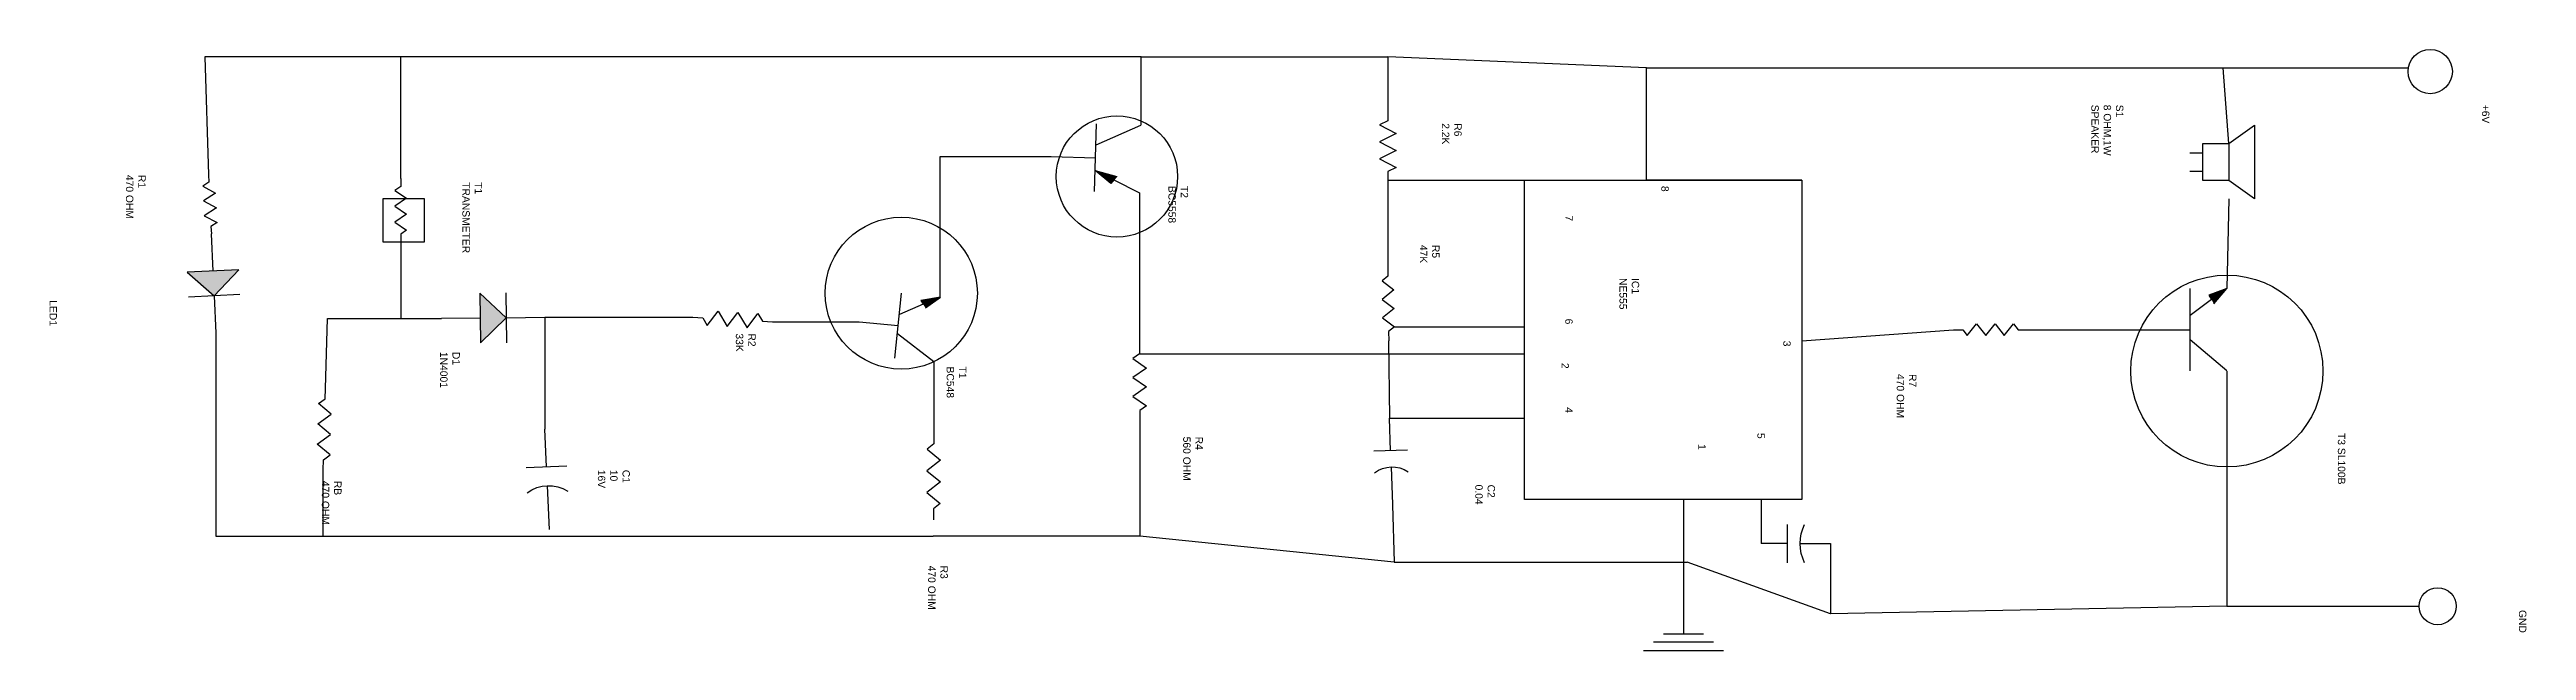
# Model space of a CAD drawing. Header units: inches. Extents: x 18 to 1643, y 26 to 406.
# Drawn here: x 385.2 to 584.5, y 77 to 125.4 of the extents above; entities that cross this region are included whole.
import ezdxf

# ---------------------------------------------------------------- set-up
doc = ezdxf.new("R2010")
doc.units = ezdxf.units.IN
doc.header["$MEASUREMENT"] = 0
doc.styles.get("Standard").update_dxf_attribs({"font": 'arial.ttf'})

msp = doc.modelspace()

# ---------------------------------------------------------------- texts
for s, p in [('SPEAKER', (549.52, 120.98)), ('8 OHM,1W', (550.51, 120.98)), ('S1', (551.5, 120.98)), ('+6V', (580.95, 120.98)), ('2.2K', (497.27, 119.49)), ('R6', (498.26, 119.49)), ('470 OHM', (391.39, 115.33)), ('R1', (392.38, 115.33)), ('TRANSMETER', (418.46, 114.74)), ('T1', (419.45, 114.74)), ('BC5558', (475.26, 114.44)), ('T2', (476.25, 114.44)), ('8', (514.92, 114.44)), ('7', (507.19, 112.07)), ('47K', (495.49, 109.69)), ('R5', (496.48, 109.69)), ('NE555', (511.55, 107.02)), ('IC1', (512.54, 107.02)), ('LED1', (385.24, 105.23)), ('6', (507.19, 103.75)), ('33K', (440.46, 102.56)), ('R2', (441.46, 102.56)), ('3', (524.73, 101.97)), ('1N4001', (416.67, 101.07)), ('D1', (417.66, 101.07)), ('BC548', (457.42, 99.89)), ('T1', (458.41, 99.89)), ('2', (506.89, 100.18)), ('470 OHM', (533.86, 99.29)), ('R7', (534.85, 99.29)), ('4', (507.19, 96.62)), ('560 OHM', (476.45, 94.24)), ('R4', (477.44, 94.24)), ('5', (522.65, 94.54)), ('T3 SL100B', (569.35, 94.54)), ('1', (517.89, 93.65)), ('470 OHM', (407.15, 90.68)), ('RB', (408.14, 90.68)), ('16V', (429.36, 91.57)), ('10', (430.35, 91.57)), ('C1', (431.34, 91.57)), ('0.04', (499.95, 90.38)), ('C2', (500.94, 90.38)), ('470 OHM', (455.93, 83.85)), ('R3', (456.92, 83.85)), ('GND', (583.92, 80.28))]:
    msp.add_text(s, height=0.594, rotation=270).set_placement(p)

# ---------------------------------------------------------------- blocks, each defined once
blk = doc.blocks.new('Resistor')
at = {"color": 7}
blk.add_lwpolyline([(0, 0), (0.05, 0), (0.075, 0.025), (0.125, -0.025), (0.175, 0.025), (0.225, -0.025), (0.275, 0.025), (0.325, -0.025), (0.35, 0), (0.4, 0)], dxfattribs=at)
blk = doc.blocks.new('Diode')
at = {"color": 7}
for p, q in [((0.15, 0.125), (0.25, 0)), ((0.15, -0.125), (0.15, 0.125)), ((0.25, -0.125), (0.25, 0.125)), ((0.15, 0), (0, 0)), ((0.25, 0), (0.15, -0.125)), ((0.25, 0), (0.4, 0))]:
    blk.add_line(p, q, dxfattribs=at)
blk.add_solid([(0.15, -0.125), (0.25, 0), (0.15, 0.125)], dxfattribs=at)
blk = doc.blocks.new('Capacitor')
at = {"color": 7}
for p, q in [((0.15, -0.1), (0.15, 0.1)), ((0.15, 0), (0, 0)), ((0.225, 0), (0.4, 0))]:
    blk.add_line(p, q, dxfattribs=at)
blk.add_arc((0.4375, 0), 0.2125, 151.9275, 208.0725, dxfattribs=at)
blk = doc.blocks.new('Transistor - NPN')
at = {"color": 7}
for p, q in [((0.199999, 0.2), (0.199999, -0.2)), ((0.399999, 0.2), (0.199999, 0.05)), ((0, 0), (0.199999, 0)), ((0.316132, -0.145536), (0.201153, -0.069033)), ((0.302516, -0.166503), (0.316132, -0.145536)), ((0.399999, -0.2), (0.302516, -0.166503)), ((0.329748, -0.124569), (0.399999, -0.2))]:
    blk.add_line(p, q, dxfattribs=at)
blk.add_solid([(0.302516, -0.166503), (0.399999, -0.2), (0.329748, -0.124569)], dxfattribs=at)
blk = doc.blocks.new('Transistor - PNP')
at = {"color": 7}
for p, q in [((0.200001, 0.2), (0.200001, -0.199999)), ((0.271557, 0.149194), (0.200001, 0.075)), ((0.284805, 0.127992), (0.271557, 0.149194)), ((0.284805, 0.127992), (0.4024, 0.199023)), ((0.298053, 0.106791), (0.284805, 0.127992)), ((0, 0), (0.200001, 0)), ((0.200001, 0.075), (0.298053, 0.106791)), ((0.200001, -0.074999), (0.400001, -0.199999))]:
    blk.add_line(p, q, dxfattribs=at)
blk.add_solid([(0.200001, 0.075), (0.298053, 0.106791), (0.271557, 0.149194)], dxfattribs=at)
blk = doc.blocks.new('Speaker')
at = {"color": 7}
for p, q in [((0.25, 0.15), (0.15, 0.05)), ((0.25, -0.25), (0.25, 0.15)), ((0, 0), (0.05, 0)), ((0.05, 0.05), (0.05, -0.15)), ((0.15, 0.05), (0.05, 0.05)), ((0.15, -0.15), (0.15, 0.05)), ((0, -0.1), (0.05, -0.1)), ((0.05, -0.15), (0.15, -0.15)), ((0.15, -0.15), (0.25, -0.25))]:
    blk.add_line(p, q, dxfattribs=at)
blk = doc.blocks.new('Ground')
at = {"color": 7}
for p, q in [((-0.1, 0), (0.1, 0)), ((0.075, -0.05), (-0.075, -0.05)), ((-0.05, -0.1), (0.05, -0.1))]:
    blk.add_line(p, q, dxfattribs=at)

# ---------------------------------------------------------------- linework, layer by layer
for p, q in [((413.5, 124.84), (397.73, 124.84)), ((397.73, 124.84), (398.03, 115.33)), ((473.06, 124.84), (413.5, 124.84)), ((413.5, 115.04), (413.5, 124.84)), ((473.06, 119.34), (473.06, 124.84)), ((473.06, 124.84), (492.91, 124.84)), ((492.91, 124.84), (492.91, 120.38)), ((492.91, 124.84), (492.91, 124.84)), ((492.91, 124.84), (492.91, 124.84)), ((492.91, 124.84), (492.91, 124.84)), ((492.91, 124.84), (492.91, 124.84)), ((492.91, 124.84), (492.91, 124.84)), ((492.91, 124.84), (492.91, 124.84)), ((492.91, 124.84), (492.91, 124.84)), ((513.73, 123.95), (492.91, 124.84)), ((513.73, 114.91), (513.73, 123.95)), ((513.73, 123.95), (560.13, 123.95)), ((560.57, 117.86), (560.13, 123.95)), ((560.13, 123.95), (569.94, 123.95)), ((569.94, 123.95), (575.03, 123.95)), ((456.91, 105.49), (456.91, 116.82)), ((456.91, 116.82), (465.84, 116.82)), ((472.94, 113.89), (472.94, 101.67)), ((492.91, 114.91), (492.91, 107.91)), ((492.91, 114.91), (503.91, 114.91)), ((503.91, 114.91), (526.22, 114.91)), ((503.91, 114.91), (513.73, 114.91)), ((526.22, 114.91), (513.73, 114.91)), ((526.22, 114.91), (526.22, 114.91)), ((526.22, 114.91), (526.22, 101.97)), ((560.57, 113.4), (560.42, 106.18)), ((413.5, 109.92), (413.5, 103.76)), ((492.91, 107.91), (492.91, 107.91)), ((407.44, 98.11), (407.6, 103.76)), ((407.6, 103.76), (416.77, 103.76)), ((425.1, 103.86), (436.99, 103.86)), ((425.1, 103.86), (425.1, 94.84)), ((398.62, 102.59), (398.62, 86.22)), ((443.41, 103.5), (450.38, 103.5)), ((450.38, 103.5), (450.38, 103.5)), ((492.98, 101.96), (493.06, 95.72)), ((493.44, 103.08), (503.91, 103.08)), ((526.22, 101.97), (538.42, 102.86)), ((544.36, 102.86), (554.48, 102.86)), ((456.39, 100.27), (456.39, 94.54)), ((472.94, 100.91), (503.91, 100.91)), ((492.99, 100.91), (498.56, 100.91)), ((498.56, 100.91), (498.56, 100.91)), ((560.42, 99.53), (560.42, 80.58)), ((493.06, 95.72), (503.91, 95.72)), ((472.95, 95.58), (472.97, 86.22)), ((407.25, 86.22), (407.25, 91.57)), ((493.28, 88.76), (493.42, 84.12)), ((526.22, 89.19), (516.7, 89.19)), ((516.7, 89.19), (516.7, 81.77)), ((522.95, 89.19), (522.95, 85.63)), ((398.62, 86.22), (407.25, 86.22)), ((407.25, 86.22), (407.25, 86.22)), ((407.25, 86.22), (425.45, 86.22)), ((425.45, 86.22), (456.33, 86.22)), ((472.97, 86.22), (456.33, 86.22)), ((493.42, 84.12), (472.97, 86.22)), ((493.42, 84.12), (517, 84.12)), ((528.54, 79.98), (517, 84.12)), ((528.54, 85.63), (528.54, 79.98)), ((516.7, 81.77), (516.7, 78.35)), ((560.42, 80.58), (528.54, 79.98)), ((560.42, 80.58), (569.35, 80.58)), ((569.35, 80.58), (575.89, 80.58))]:
    msp.add_line(p, q)
for points in [[(503.91, 114.91), (526.22, 114.91), (526.22, 89.19), (503.91, 89.19)], [(415.37, 109.92), (412.09, 109.92), (412.09, 113.44), (415.37, 113.44)]]:
    msp.add_lwpolyline(points, close=True)
for centre, radius in [((576.78, 123.65), 1.78), ((471.12, 115.2), 4.88), ((453.77, 105.8), 6.12), ((560.42, 99.53), 7.73), ((577.38, 80.58), 1.49)]:
    msp.add_circle(centre, radius)

# ---------------------------------------------------------------- block references
for name, p, xscale, yscale, zscale, rotation in [('Resistor', (492.91, 120.38), 13.68148045974761, -27.03171360993731, 13.68148045974761, 270), ('Transistor - PNP', (465.84, 116.82), 17.84540882201895, -13.66438261326795, 17.84540882201895, 358.3174198462557), ('Resistor', (398.03, 115.33), 11.89693921467931, -20.19952230330333, 11.89693921467931, 272.7736757266096), ('Resistor', (413.5, 115.04), 12.78920938363059, -18.71426353283272, 12.78920938363059, 270), ('Diode', (398.26, 110.58), 19.99451556068085, -16.63452879258135, 19.99451556068085, 272.6046280731971), ('Resistor', (492.91, 107.91), 14.8711740183492, -19.01131514943122, 14.8711740183492, 270.6995704418176), ('Diode', (416.77, 103.76), 20.81964362568888, -16.05634283540065, 20.81964362568888, 0.6533384177242838), ('Transistor - NPN', (450.38, 103.5), 15.76344509446624, -13.11875498251689, 15.76344509446624, 354.3301370556331), ('Resistor', (436.99, 103.86), 16.06086757695081, -23.87464940140994, 16.06086757695081, 356.7958500839336), ('Resistor', (472.94, 101.67), 15.20871684202694, -21.68478141751294, 15.20871684202694, 270.1018195553102), ('Resistor', (407.25, 91.57), 16.35829096660112, -21.09067784057685, 16.35829096660112, 88.3613768014818), ('Capacitor', (493.06, 95.72), 17.39916244014945, -13.6553048041239, 17.39916244014945, 271.7928457548983), ('Capacitor', (425.1, 94.84), 20.22533844210492, -16.3378492250885, 20.22533844210492, 272.342354769334), ('Resistor', (456.39, 94.54), 17.48115766677411, -21.6847814175129, 17.48115766677411, 269.7070517357079)]:
    msp.add_blockref(name, p, dxfattribs=dict(xscale=xscale, yscale=yscale, zscale=zscale, rotation=rotation))
for name, p, xscale, yscale, zscale in [('Speaker', (557.45, 115.63), 20.81964362568904, -14.85259011087897, 20.81964362568904), ('Transistor - NPN', (554.48, 102.86), 14.87117401834921, -16.634900841687, 14.87117401834921), ('Resistor', (538.42, 102.86), 14.87117401834921, -18.41721157249512, 14.87117401834921), ('Capacitor', (522.95, 85.63), 13.97890384939793, -15.44669334407602, 13.97890384939793), ('Ground', (516.7, 77.01), 32.12173606106736, -13.36733099666936, 32.12173606106736)]:
    msp.add_blockref(name, p, dxfattribs=dict(xscale=xscale, yscale=yscale, zscale=zscale))

msp.set_redraw_order([(e.dxf.handle, doc.entitydb.next_handle()) for e in msp.query("TEXT MTEXT ATTDEF DIMENSION ARC_DIMENSION")])  # texts and dimensions are drawn at this point

doc.saveas('drawing.dxf')
